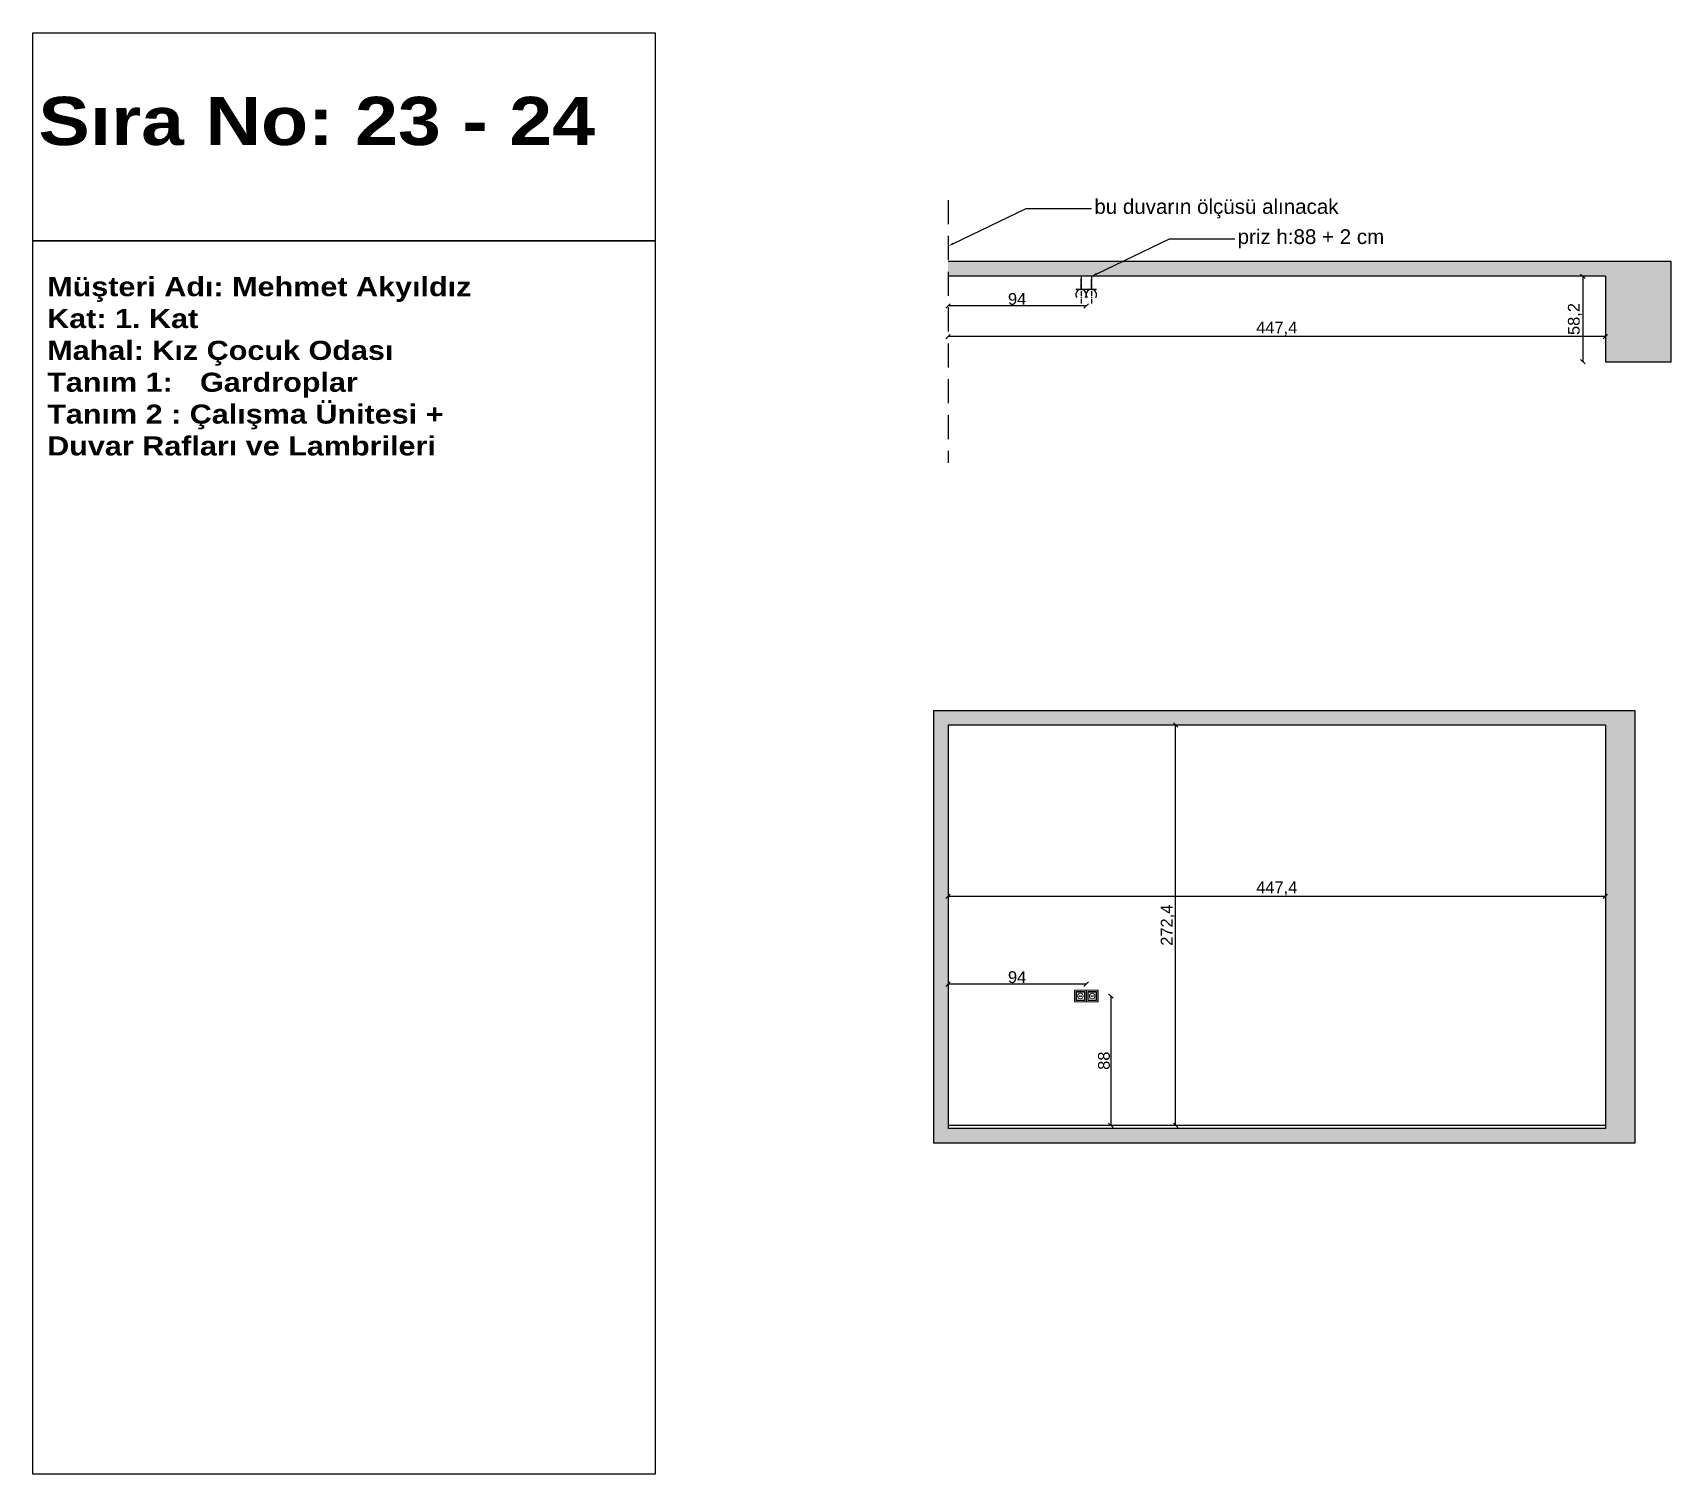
# Model space of a CAD drawing. Header units: millimetres. Extents: x -1860 to 15304, y 307 to 22353.
# Drawn here: x 3092 to 4207, y 5211 to 6191 of the extents above; entities that cross this region are included whole.
import ezdxf
from ezdxf import colors
from ezdxf.entities.mleader import LeaderData, LeaderLine
from ezdxf.math import Vec2, Vec3

# ---------------------------------------------------------------- set-up
doc = ezdxf.new("R2010")
doc.units = ezdxf.units.MM
doc.set_wipeout_variables(frame=1)
doc.linetypes.add('( Hidden )', pattern=[0.375, 0.25, -0.125])
doc.linetypes.add('CENTER', pattern=[50.8, 31.75, -6.35, 6.35, -6.35])
doc.layers.add('0_Toner_Axis', color=8, linetype='CENTER')
doc.layers.add('5_Toner_Electrical', color=133, linetype='Continuous')
doc.layers.add('5_ID-Electrical _Priz', color=3, linetype='Continuous', lineweight=0)
doc.layers.add('çerçeve', color=40, linetype='Continuous', lineweight=40)
doc.styles.get("Standard").update_dxf_attribs({"font": 'arial.ttf'})
doc.dimstyles.new('ISO-25', dxfattribs={"dimtxt": 8, "dimasz": 3, "dimexe": 1.25, "dimexo": 0.625, "dimtad": 1, "dimtxsty": 'Standard', "dimblk": 'OBLIQUE', "dimcen": 2.5, "dimse1": 1, "dimse2": 1, "dimadec": 0, "dimazin": 0, "dimtfac": 1, "dimtmove": 0, "dimatfit": 3, "dimldrblk": 'OBLIQUE', "dimfxl": 1, "dimarcsym": 0})

msp = doc.modelspace()

# ---------------------------------------------------------------- texts
at = {"layer": 'çerçeve', "color": 0, "lineweight": 25, "transparency": 33554687, "insert": (3474.76831, 6147.64696), "char_height": 32.7868852, "attachment_point": 3}
msp.add_mtext('{\\fArial Black|b1|i0|c162|p34;Sıra No: 23 - 24}', dxfattribs=at)
at = {"layer": 'çerçeve', "color": 0, "lineweight": 25, "transparency": 33554687, "insert": (3390.12929, 6025.02155), "char_height": 13, "width": 288.1522418, "attachment_point": 3}
msp.add_mtext('\\pxql;{\\fArial Black|b1|i0|c162|p34;Müşteri Adı: Mehmet Akyıldız\\PKat: 1. Kat \\PMahal: Kız Çocuk Odası\\PTanım 1: ^IGardroplar \\PTanım 2 : Çalışma Ünitesi + Duvar Rafları ve Lambrileri }', dxfattribs=at)

# ---------------------------------------------------------------- blocks, each defined once
blk = doc.blocks.new('_Oblique')
at = {"color": 0, "linetype": 'ByBlock', "lineweight": -2}
blk.add_line((-0.5, -0.5), (0.5, 0.5), dxfattribs=at)
blk = doc.blocks.new('*D132')
at = {"color": 0, "lineweight": -2, "transparency": 16777216}
blk.add_line((4162.5, 5984.5), (3715.1, 5984.5), dxfattribs=at)
at = {"layer": 'Defpoints', "color": 0, "transparency": 16777216}
for p in [(3715.1, 6012.5), (4162.5, 6012.5), (3715.1, 5984.5)]:
    blk.add_point(p, dxfattribs=at)
at = {"color": 0, "lineweight": -2, "transparency": 16777216, "xscale": 3, "yscale": 3, "zscale": 3, "rotation": 180}
blk.add_blockref('_Oblique', (3715.1, 5984.5), dxfattribs=at)
at = {"color": 0, "lineweight": -2, "transparency": 16777216, "xscale": 3, "yscale": 3, "zscale": 3}
blk.add_blockref('_Oblique', (4162.5, 5984.5), dxfattribs=at)
at = {"color": 0, "transparency": 16777216, "insert": (3938.8, 5990), "char_height": 8, "attachment_point": 5}
blk.add_mtext('447,4', dxfattribs=at)
blk = doc.blocks.new('*D247')
at = {"color": 0, "lineweight": -2, "transparency": 16777216}
blk.add_line((4147.1, 6025.6), (4147.1, 5967.4), dxfattribs=at)
at = {"layer": 'Defpoints', "color": 0, "transparency": 16777216}
for p in [(4162.5, 6025.6), (4147.1, 5967.4), (4162.5, 5967.4)]:
    blk.add_point(p, dxfattribs=at)
at = {"color": 0, "lineweight": -2, "transparency": 16777216, "xscale": 3, "yscale": 3, "zscale": 3}
for p, rotation in [((4147.1, 6025.6), 90), ((4147.1, 5967.4), 270)]:
    blk.add_blockref('_Oblique', p, dxfattribs=dict(at, rotation=rotation))
at = {"color": 0, "transparency": 16777216, "insert": (4141.7, 5996.5), "char_height": 8, "attachment_point": 5, "rotation": 90}
blk.add_mtext('58,2', dxfattribs=at)
blk = doc.blocks.new('priz')
blk.add_wipeout([(12844.2, 13291.9), (12852.2, 13291.9), (12852.2, 13299.9), (12844.2, 13299.9)]).dxf.layer = '5_ID-Electrical _Priz'
at = {"layer": '5_ID-Electrical _Priz'}
for points in [[(12844.2, 13299.9), (12852.2, 13299.9), (12852.2, 13291.9), (12844.2, 13291.9)], [(12852.1, 13299.8), (12852.1, 13291.9), (12844.3, 13291.9), (12844.3, 13299.8)], [(12851.2, 13298.9), (12845.2, 13298.9), (12845.2, 13292.9), (12851.2, 13292.9)], [(12850.9, 13298.6), (12845.5, 13298.6), (12845.5, 13293.2), (12850.9, 13293.2)]]:
    blk.add_lwpolyline(points, close=True, dxfattribs=at)
for centre, radius in [((12848.2, 13295.9), 1.88), ((12847.6, 13295.9), 0.23), ((12848.7, 13295.9), 0.23)]:
    blk.add_circle(centre, radius, dxfattribs=at)
blk = doc.blocks.new('*D126')
at = {"color": 0, "lineweight": -2, "transparency": 16777216}
blk.add_line((3870, 5447.9), (3870, 5720.3), dxfattribs=at)
at = {"layer": 'Defpoints', "color": 0, "transparency": 16777216}
for p in [(3799.8, 5720.3), (3870, 5720.3), (3851.3, 5447.9)]:
    blk.add_point(p, dxfattribs=at)
at = {"color": 0, "lineweight": -2, "transparency": 16777216, "xscale": 3, "yscale": 3, "zscale": 3}
for p, rotation in [((3870, 5720.3), 90), ((3870, 5447.9), 270)]:
    blk.add_blockref('_Oblique', p, dxfattribs=dict(at, rotation=rotation))
at = {"color": 0, "transparency": 16777216, "insert": (3864.6, 5584.1), "char_height": 8, "attachment_point": 5, "rotation": 90}
blk.add_mtext('272,4', dxfattribs=at)
blk = doc.blocks.new('A$C5399117F')
at = {"layer": '0_Toner_Axis', "ltscale": 0.1}
blk.add_lwpolyline([(3.5, 18.8), (3.5, 0)], dxfattribs=at)
at = {"layer": '5_Toner_Electrical'}
for p, q in [((3.5, 9.9), (3.5, 16.9)), ((7, 9.9), (0, 9.9))]:
    blk.add_line(p, q, dxfattribs=at)
blk.add_arc((3.5, 6.4), 3.53, 326.7114, 213.2886, dxfattribs=at)
blk = doc.blocks.new('*D127')
at = {"color": 0, "lineweight": -2, "transparency": 16777216}
blk.add_line((3809.1, 6005.4), (3715.1, 6005.4), dxfattribs=at)
at = {"layer": 'Defpoints', "color": 0, "transparency": 16777216}
for p in [(3715.1, 6005.4), (3715.1, 5973), (3809.1, 5973)]:
    blk.add_point(p, dxfattribs=at)
at = {"color": 0, "lineweight": -2, "transparency": 16777216, "xscale": 3, "yscale": 3, "zscale": 3, "rotation": 180}
blk.add_blockref('_Oblique', (3715.1, 6005.4), dxfattribs=at)
at = {"color": 0, "lineweight": -2, "transparency": 16777216, "xscale": 3, "yscale": 3, "zscale": 3}
blk.add_blockref('_Oblique', (3809.1, 6005.4), dxfattribs=at)
at = {"color": 0, "transparency": 16777216, "insert": (3762.1, 6010.1), "char_height": 8, "attachment_point": 5}
blk.add_mtext('94', dxfattribs=at)
blk = doc.blocks.new('*D128')
at = {"color": 0, "lineweight": -2, "transparency": 16777216}
blk.add_line((4162.5, 5603.7), (3715.1, 5603.7), dxfattribs=at)
at = {"layer": 'Defpoints', "color": 0, "transparency": 16777216}
for p in [(3715.1, 5662.7), (4162.5, 5662.7), (3715.1, 5603.7)]:
    blk.add_point(p, dxfattribs=at)
at = {"color": 0, "lineweight": -2, "transparency": 16777216, "xscale": 3, "yscale": 3, "zscale": 3, "rotation": 180}
blk.add_blockref('_Oblique', (3715.1, 5603.7), dxfattribs=at)
at = {"color": 0, "lineweight": -2, "transparency": 16777216, "xscale": 3, "yscale": 3, "zscale": 3}
blk.add_blockref('_Oblique', (4162.5, 5603.7), dxfattribs=at)
at = {"color": 0, "transparency": 16777216, "insert": (3938.8, 5609.1), "char_height": 8, "attachment_point": 5}
blk.add_mtext('447,4', dxfattribs=at)
blk = doc.blocks.new('*D130')
at = {"color": 0, "lineweight": -2, "transparency": 16777216}
blk.add_line((3825.9, 5535.9), (3825.9, 5447.9), dxfattribs=at)
at = {"layer": 'Defpoints', "color": 0, "transparency": 16777216}
for p in [(3817.1, 5535.9), (3817.1, 5447.9), (3825.9, 5447.9)]:
    blk.add_point(p, dxfattribs=at)
at = {"color": 0, "lineweight": -2, "transparency": 16777216, "xscale": 3, "yscale": 3, "zscale": 3}
for p, rotation in [((3825.9, 5535.9), 90), ((3825.9, 5447.9), 270)]:
    blk.add_blockref('_Oblique', p, dxfattribs=dict(at, rotation=rotation))
at = {"color": 0, "transparency": 16777216, "insert": (3821.2, 5491.9), "char_height": 8, "attachment_point": 5, "rotation": 90}
blk.add_mtext('88', dxfattribs=at)
blk = doc.blocks.new('*D225')
at = {"color": 0, "lineweight": -2, "transparency": 16777216}
blk.add_line((3809.1, 5544), (3715.1, 5544), dxfattribs=at)
at = {"layer": 'Defpoints', "color": 0, "transparency": 16777216}
for p in [(3715.1, 5544), (3715.1, 5535.9), (3809.1, 5535.9)]:
    blk.add_point(p, dxfattribs=at)
at = {"color": 0, "lineweight": -2, "transparency": 16777216, "xscale": 3, "yscale": 3, "zscale": 3, "rotation": 180}
blk.add_blockref('_Oblique', (3715.1, 5544), dxfattribs=at)
at = {"color": 0, "lineweight": -2, "transparency": 16777216, "xscale": 3, "yscale": 3, "zscale": 3}
blk.add_blockref('_Oblique', (3809.1, 5544), dxfattribs=at)
at = {"color": 0, "transparency": 16777216, "insert": (3762.1, 5548.7), "char_height": 8, "attachment_point": 5}
blk.add_mtext('94', dxfattribs=at)

# ---------------------------------------------------------------- dimensions: what is measured, and where the dimension line sits
dim = msp.add_linear_dim(base=(4147.12101, 5967.39198), p1=(4162.54809, 6025.59198), p2=(4162.54809, 5967.39198), angle=90, dimstyle='ISO-25')
dim.commit()
dim.dimension.update_dxf_attribs({"geometry": '*D247', "text_midpoint": (4141.68837, 5996.49198)})
for base, p1, p2, picture, middle in [((3715.14809, 6005.36047), (3809.14809, 5972.97892), (3715.14809, 5972.97892), '*D127', (3762.14809, 6010.07005)), ((3715.14809, 5984.53537), (4162.54809, 6012.483), (3715.14809, 6012.483), '*D132', (3938.84809, 5989.95163)), ((3715.14809, 5603.68285), (4162.54809, 5662.74715), (3715.14809, 5662.74715), '*D128', (3938.84809, 5609.09912))]:
    dim = msp.add_linear_dim(base=base, p1=p1, p2=p2, dimstyle='ISO-25')
    dim.commit()
    dim.dimension.update_dxf_attribs({"geometry": picture, "text_midpoint": middle})

# ---------------------------------------------------------------- hatches: boundary and pattern name
at = {"true_color": 0x636466, "transparency": 33554687}
h = msp.add_hatch(dxfattribs=at)
h.set_pattern_fill('ANSI36', color=251, angle=270)
h.set_pattern_definition([(315, (-3506.7616, 8361.8045), (6.1739261, -1.683798), [7.9375, -1.5875, 0, -1.5875])])
h.paths.add_polyline_path([(4207.27342, 6035.59198), (3715.14809, 6035.59198), (3715.14809, 6025.59198), (4162.54809, 6025.59198), (4162.54809, 5967.39198), (4207.27342, 5967.39198)])
h = msp.add_hatch(dxfattribs=at)
h.set_pattern_fill('ANSI36', color=251, angle=270)
h.set_pattern_definition([(315, (-3602.5835, 8370.4457), (6.1739261, -1.683798), [7.9375, -1.5875, 0, -1.5875])])
h.paths.add_polyline_path([(4182.54809, 5730.25962), (3705.14809, 5730.25962), (3705.14809, 5435.85962), (4182.54809, 5435.85962)])
h.paths.add_polyline_path([(4162.54809, 5445.85962), (3715.14809, 5445.85962), (3715.14809, 5720.25962), (4162.54809, 5720.25962)], flags=16)

# ---------------------------------------------------------------- linework, layer by layer
at = {"linetype": '( Hidden )', "ltscale": 65}
msp.add_line((3715.14809, 6077.36329), (3715.14809, 5898.58139), dxfattribs=at)
for p, q in [((3705.14809, 5730.25962), (4182.54809, 5730.25962)), ((3705.14809, 5730.25962), (3705.14809, 5435.85962)), ((4182.54809, 5730.25962), (4182.54809, 5435.85962)), ((4162.54809, 5720.25962), (3715.14809, 5720.25962)), ((3715.14809, 5720.25962), (3715.14809, 5445.85962)), ((4162.54809, 5720.25962), (4162.54809, 5445.85962)), ((4162.54809, 5447.85962), (3715.14809, 5447.85962)), ((4162.54809, 5445.85962), (3715.14809, 5445.85962)), ((4182.54809, 5435.85962), (3705.14809, 5435.85962))]:
    msp.add_line(p, q)
for points in [[(3092.17375, 6191.23517), (3515.83176, 6191.23517), (3515.83176, 6049.68987), (3092.17375, 6049.68987)], [(3092.17375, 6049.68987), (3515.83176, 6049.68987), (3515.83176, 5210.58563), (3092.17375, 5210.58563)]]:
    msp.add_lwpolyline(points, close=True)
for points in [[(4162.54809, 6025.59198), (4162.54809, 5967.39198), (4207.27342, 5967.39198), (4207.27342, 6035.59198), (3715.14809, 6035.59198)], [(4162.54809, 6025.59198), (3715.14809, 6025.59198)]]:
    msp.add_lwpolyline(points)

# ---------------------------------------------------------------- block references
for p in [(3802.11987, 6006.74582), (3809.11987, 6006.74582)]:
    msp.add_blockref('A$C5399117F', p)

msp.set_redraw_order([(e.dxf.handle, doc.entitydb.next_handle()) for e in msp.query("TEXT MTEXT ATTDEF DIMENSION ARC_DIMENSION")])  # texts and dimensions are drawn at this point

# ---------------------------------------------------------------- leaders
at = {"color": 6}
ml = msp.add_multileader_mtext('Standard', dxfattribs=at)
ml.set_content('bu duvarın ölçüsü alınacak ', color=6)
ml.set_leader_properties()
ml.build(insert=Vec2(0, 0))
ml.multileader.update_dxf_attribs({"dogleg_length": 44.44786})
ctx = ml.context
ctx.base_point, ctx.char_height, ctx.plane_origin = Vec3(3812.66878, 6071.68258), 10, Vec3(3715.14809, 6046.13189)
notes = []
notes.append((ctx, [(0, (1, 1, 0), (3768.22091, 6071.68258), (1, 0), 44.44786, [(0, [(3715.14809, 6046.13189)], 0, [])])]))
ctx.mtext.insert, ctx.mtext.flow_direction = Vec3(3814.66878, 6078.05024), 5
ml = msp.add_multileader_mtext('Standard', dxfattribs=at)
ml.set_content('priz h:88 + 2 cm', color=6)
ml.set_leader_properties()
ml.build(insert=Vec2(0, 0))
ml.multileader.update_dxf_attribs({"dogleg_length": 44.44786})
ctx = ml.context
ctx.base_point, ctx.char_height, ctx.plane_origin = Vec3(3910.16878, 6051.14267), 10, Vec3(3812.64809, 6025.59198)
notes.append((ctx, [(0, (1, 1, 0), (3865.72091, 6051.14267), (1, 0), 44.44786, [(0, [(3812.64809, 6025.59198)], 0, [])])]))
ctx.mtext.insert, ctx.mtext.flow_direction = Vec3(3912.16878, 6057.5308), 5
for ctx, leaders in notes:
    for number, flags, end, landing, length, lines in leaders:
        leader = LeaderData()
        leader.index, (leader.has_last_leader_line, leader.has_dogleg_vector, leader.attachment_direction) = number, flags
        leader.last_leader_point, leader.dogleg_vector, leader.dogleg_length = Vec3(end), Vec3(landing), length
        for number, points, colour, breaks in lines:
            line = LeaderLine()
            line.index, line.vertices, line.color, line.breaks = number, Vec3.list(points), colors.encode_raw_color(colour), breaks
            leader.lines.append(line)
        ctx.leaders.append(leader)

# ---------------------------------------------------------------- next in the draw order: block references
at = {"layer": '5_ID-Electrical _Priz'}
msp.add_blockref('priz', (-9043.04601, -7760.01316), dxfattribs=at)

# ---------------------------------------------------------------- next in the draw order: dimensions: what is measured, and where the dimension line sits
dim = msp.add_linear_dim(base=(3869.99005, 5720.25962), p1=(3851.33879, 5447.85962), p2=(3799.78446, 5720.25962), angle=90, dimstyle='ISO-25')
dim.commit()
dim.dimension.update_dxf_attribs({"geometry": '*D126', "text_midpoint": (3864.55741, 5584.05962)})

# ---------------------------------------------------------------- next in the draw order: block references
msp.add_blockref('priz', (-9035.045, -7760.01316), dxfattribs=at)

# ---------------------------------------------------------------- next in the draw order: dimensions: what is measured, and where the dimension line sits
dim = msp.add_linear_dim(base=(3715.14809, 5543.98785), p1=(3809.14809, 5535.85962), p2=(3715.14809, 5535.85962), dimstyle='ISO-25')
dim.commit()
dim.dimension.update_dxf_attribs({"geometry": '*D225', "text_midpoint": (3762.14809, 5548.69744)})
dim = msp.add_linear_dim(base=(3825.94238, 5447.85962), p1=(3817.1491, 5535.85962), p2=(3817.1491, 5447.85962), angle=90, dimstyle='ISO-25')
dim.commit()
dim.dimension.update_dxf_attribs({"geometry": '*D130', "text_midpoint": (3821.23279, 5491.85962)})

doc.saveas('drawing.dxf')
